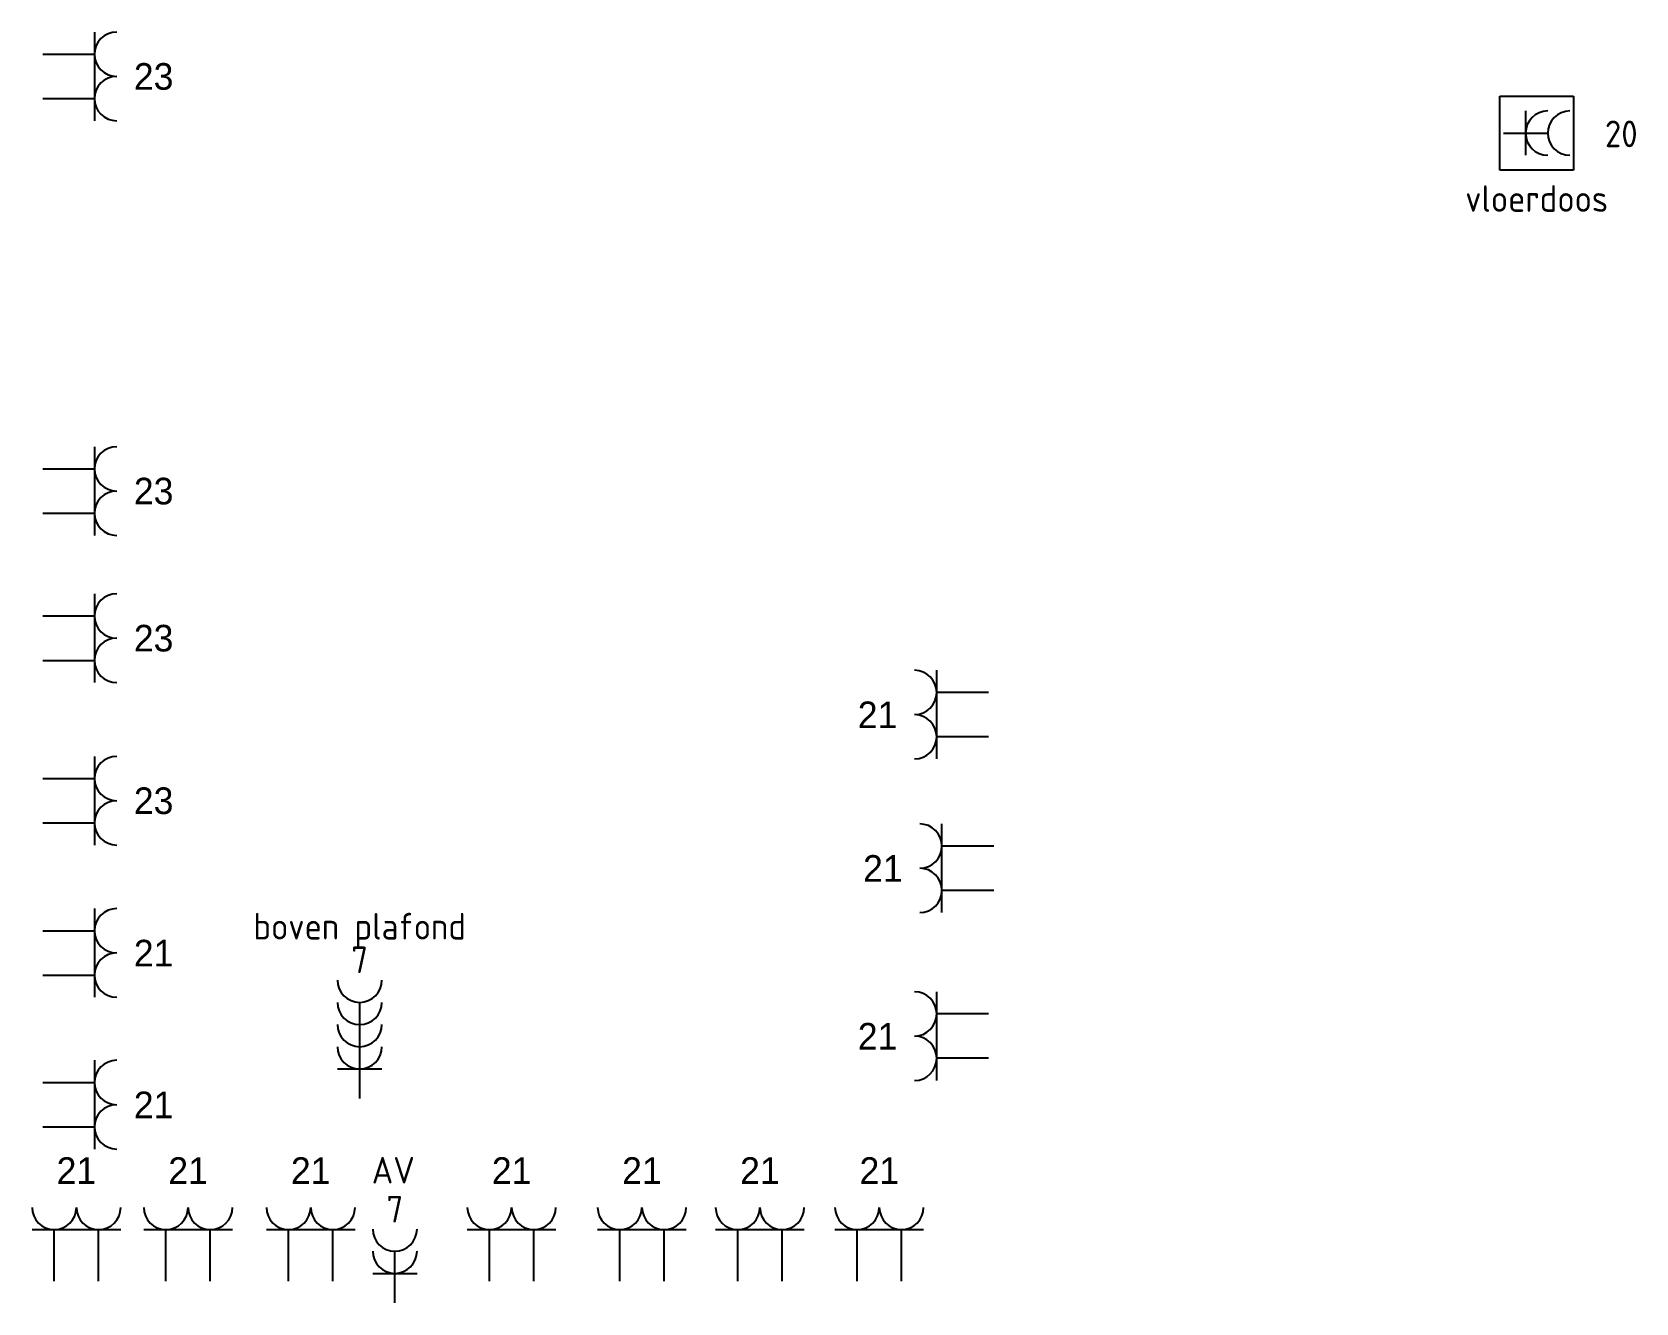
# Model space of a CAD drawing. Header units: millimetres. Extents: x -5226 to 109009, y 0 to 83782.
# Drawn here: x 44641 to 55490, y 30105 to 38701 of the extents above; entities that cross this region are included whole.
import ezdxf
from ezdxf.enums import TextEntityAlignment as Align

# ---------------------------------------------------------------- set-up
doc = ezdxf.new("R2010")
doc.units = ezdxf.units.MM
doc.header["$LTSCALE"] = 100
doc.layers.add('EL6222--', color=3, linetype='Continuous')
doc.styles.add('BURO-018', font='BUROFONT.shx', dxfattribs={"height": 180})
doc.styles.add('STABICAD-012', font='ISOCP.SHX', dxfattribs={"height": 1.2})
doc.styles.add('STABICAD-018', font='ISOCP.SHX', dxfattribs={"height": 1.8})

# ---------------------------------------------------------------- blocks, each defined once
blk = doc.blocks.new('E00126')
at = {"color": 0, "linetype": 'Continuous'}
for p, q in [((-3, 4.5), (3, 4.5)), ((-1.5, 1), (-1.5, 4.5)), ((1.5, 1), (1.5, 4.5))]:
    blk.add_line(p, q, dxfattribs=at)
for centre in [(-1.5, 6), (1.5, 6)]:
    blk.add_arc(centre, 1.5, 180, 0, dxfattribs=at)
at = {"color": 0, "linetype": 'Continuous', "style": 'BURO-018'}
for tag in ['CIRCUIT', 'PANEL']:
    blk.add_attdef(tag, text='', height=1.8, dxfattribs=at).set_placement((0, 8.5), align=Align.MIDDLE)
at = {"color": 0, "linetype": 'Continuous', "style": 'BURO-018', "flags": 1}
for tag, p in [('POWERCODE', (13, 8.5)), ('ARTICLECODE', (0, 0))]:
    blk.add_attdef(tag, text='', height=1.8, dxfattribs=at).set_placement(p, align=Align.MIDDLE)
at = {"layer": 'EL6222--', "color": 1, "style": 'STABICAD-012', "flags": 1}
blk.add_attdef('SUBCIRCUIT', text='', height=1.8, rotation=180, dxfattribs=at).set_placement((986.88, 426.83), align=Align.MIDDLE)
blk = doc.blocks.new('111304A')
at = {"color": 0, "linetype": 'Continuous'}
for p, q in [((0, 1), (0, 4.5)), ((-1.5, 3), (1.5, 3))]:
    blk.add_line(p, q, dxfattribs=at)
for centre in [(0, 6), (0, 4.5)]:
    blk.add_arc(centre, 1.5, 180, 0, dxfattribs=at)
at = {"color": 0, "linetype": 'Continuous', "style": 'BURO-018'}
for tag, p in [('PANEL', (0, 11.5)), ('CIRCUIT', (0, 8.5))]:
    blk.add_attdef(tag, text='', height=1.8, dxfattribs=at).set_placement(p, align=Align.MIDDLE)
at = {"color": 0, "linetype": 'Continuous', "style": 'BURO-018', "flags": 1}
for tag, p in [('POWERCODE', (13, 8.5)), ('ARTICLECODE', (0, 0))]:
    blk.add_attdef(tag, text='', height=1.8, dxfattribs=at).set_placement(p, align=Align.MIDDLE)
at = {"layer": 'EL6222--', "color": 1, "style": 'STABICAD-012', "flags": 1}
blk.add_attdef('SUBCIRCUIT', text='', height=1.8, rotation=90, dxfattribs=at).set_placement((740.24, 681.45), align=Align.MIDDLE)
blk = doc.blocks.new('111304C')
at = {"color": 0, "linetype": 'Continuous'}
for p, q in [((0, 1), (0, 7.5)), ((-1.5, 3), (1.5, 3))]:
    blk.add_line(p, q, dxfattribs=at)
for centre in [(0, 9), (0, 7.5), (0, 6), (0, 4.5)]:
    blk.add_arc(centre, 1.5, 180, 0, dxfattribs=at)
at = {"color": 0, "linetype": 'Continuous', "style": 'BURO-018'}
for tag, p in [('PANEL', (0, 14.5)), ('CIRCUIT', (0, 11.5))]:
    blk.add_attdef(tag, text='', height=1.8, dxfattribs=at).set_placement(p, align=Align.MIDDLE)
at = {"color": 0, "linetype": 'Continuous', "style": 'BURO-018', "flags": 1}
for tag, p in [('POWERCODE', (13, 11.5)), ('ARTICLECODE', (0, 0))]:
    blk.add_attdef(tag, text='', height=1.8, dxfattribs=at).set_placement(p, align=Align.MIDDLE)
at = {"layer": 'EL6222--', "color": 1, "style": 'STABICAD-012', "flags": 1}
blk.add_attdef('SUBCIRCUIT', text='', height=1.8, rotation=0.0001, dxfattribs=at).set_placement((913.93, 669.01), align=Align.MIDDLE)
blk = doc.blocks.new('111304R')
at = {"color": 0, "linetype": 'Continuous'}
for p, q in [((-2.5, 2.5), (2.5, 2.5)), ((-2.5, -2.5), (-2.5, 2.5)), ((2.5, 2.5), (2.5, -2.5)), ((0, -2.25), (0, 0.75)), ((-1.5, -0.75), (1.5, -0.75)), ((2.5, -2.5), (-2.5, -2.5))]:
    blk.add_line(p, q, dxfattribs=at)
for centre in [(0, 2.25), (0, 0.75)]:
    blk.add_arc(centre, 1.5, 180, 0, dxfattribs=at)
at = {"color": 0, "linetype": 'Continuous', "style": 'STABICAD-018'}
for tag, p in [('PANEL', (-0.12, 6.9)), ('CIRCUIT', (-0.12, 3.9)), ('SUBCIRCUIT', (4.38, 3.9)), ('ARTICLECODE', (0, -3.5))]:
    blk.add_attdef(tag, text='', height=1.8, dxfattribs=at).set_placement(p, align=Align.MIDDLE)
at = {"color": 0, "linetype": 'Continuous', "style": 'STABICAD-018', "flags": 1}
blk.add_attdef('POWERCODE', text='', height=1.8, dxfattribs=at).set_placement((12.88, 3.9), align=Align.MIDDLE)

msp = doc.modelspace()

# ---------------------------------------------------------------- block references
at = {"layer": 'EL6222--', "linetype": 'Continuous'}
ref = msp.add_blockref('E00126', (44613, 38401.37), dxfattribs=dict(at, xscale=100, yscale=100, zscale=100, rotation=270))
ref.add_attrib('CIRCUIT', '23', dxfattribs={"layer": '0', "color": 1, "linetype": 'Continuous', "height": 180, "style": 'BURO-018'}).set_placement((45463, 38401.37), align=Align.MIDDLE)
ref = msp.add_blockref('111304R', (54818.1, 38017.74), dxfattribs=dict(at, xscale=100, yscale=100, zscale=100, rotation=270))
ref.add_attrib('CIRCUIT', '20', dxfattribs={"layer": '0', "color": 1, "linetype": 'Continuous', "height": 180, "style": 'STABICAD-018'}).set_placement((55390.66, 38012.79), align=Align.MIDDLE)
ref.add_attrib('POWERCODE', 'vloerdoos', dxfattribs={"layer": '0', "color": 1, "linetype": 'Continuous', "height": 180, "style": 'STABICAD-018'}).set_placement((54818.1, 37575.54), align=Align.MIDDLE)
ref = msp.add_blockref('E00126', (44613, 35596.57), dxfattribs=dict(at, xscale=100, yscale=100, zscale=100, rotation=270))
ref.add_attrib('CIRCUIT', '23', dxfattribs={"layer": '0', "color": 1, "linetype": 'Continuous', "height": 180, "style": 'BURO-018'}).set_placement((45463, 35596.57), align=Align.MIDDLE)
ref = msp.add_blockref('E00126', (44613, 34601.62), dxfattribs=dict(at, xscale=100, yscale=100, zscale=100, rotation=270))
ref.add_attrib('CIRCUIT', '23', dxfattribs={"layer": '0', "color": 1, "linetype": 'Continuous', "height": 180, "style": 'BURO-018'}).set_placement((45463, 34601.62), align=Align.MIDDLE)
ref = msp.add_blockref('E00126', (51210, 34084.31), dxfattribs=dict(at, xscale=100, yscale=100, zscale=100, rotation=90.00000000000001))
ref.add_attrib('CIRCUIT', '21', dxfattribs={"layer": '0', "color": 1, "linetype": 'Continuous', "height": 180, "style": 'BURO-018'}).set_placement((50360, 34084.31), align=Align.MIDDLE)
ref = msp.add_blockref('E00126', (44613, 33502.08), dxfattribs=dict(at, xscale=100, yscale=100, zscale=100, rotation=270))
ref.add_attrib('CIRCUIT', '23', dxfattribs={"layer": '0', "color": 1, "linetype": 'Continuous', "height": 180, "style": 'BURO-018'}).set_placement((45463, 33502.08), align=Align.MIDDLE)
ref = msp.add_blockref('E00126', (51245.7, 33045.24), dxfattribs=dict(at, xscale=100, yscale=100, zscale=100, rotation=90.00000000000001))
ref.add_attrib('CIRCUIT', '21', dxfattribs={"layer": '0', "color": 1, "linetype": 'Continuous', "height": 180, "style": 'BURO-018'}).set_placement((50395.7, 33045.24), align=Align.MIDDLE)
ref = msp.add_blockref('E00126', (44613, 32472.55), dxfattribs=dict(at, xscale=100, yscale=100, zscale=100, rotation=270))
ref.add_attrib('CIRCUIT', '21', dxfattribs={"layer": '0', "color": 1, "linetype": 'Continuous', "height": 180, "style": 'BURO-018'}).set_placement((45463, 32472.55), align=Align.MIDDLE)
ref = msp.add_blockref('111304C', (46856.7, 31388.13), dxfattribs=dict(at, xscale=100, yscale=100, zscale=100))
ref.add_attrib('CIRCUIT', '7', dxfattribs={"layer": '0', "color": 1, "linetype": 'Continuous', "height": 180, "style": 'STABICAD-018'}).set_placement((46856.7, 32426.14), align=Align.MIDDLE)
ref.add_attrib('POWERCODE', 'boven plafond', dxfattribs={"layer": '0', "color": 1, "linetype": 'Continuous', "height": 180, "style": 'STABICAD-018'}).set_placement((46856.7, 32626.14), align=Align.MIDDLE)
ref = msp.add_blockref('E00126', (51210, 31909.81), dxfattribs=dict(at, xscale=100, yscale=100, zscale=100, rotation=90.00000000000001))
ref.add_attrib('CIRCUIT', '21', dxfattribs={"layer": '0', "color": 1, "linetype": 'Continuous', "height": 180, "style": 'BURO-018'}).set_placement((50360, 31909.81), align=Align.MIDDLE)
ref = msp.add_blockref('E00126', (44613, 31446.03), dxfattribs=dict(at, xscale=100, yscale=100, zscale=100, rotation=270))
ref.add_attrib('CIRCUIT', '21', dxfattribs={"layer": '0', "color": 1, "linetype": 'Continuous', "height": 180, "style": 'BURO-018'}).set_placement((45463, 31446.03), align=Align.MIDDLE)
ref = msp.add_blockref('E00126', (44940.77, 30151.56), dxfattribs=dict(at, xscale=100, yscale=100, zscale=100))
ref.add_attrib('CIRCUIT', '21', dxfattribs={"layer": '0', "color": 1, "linetype": 'Continuous', "height": 180, "style": 'BURO-018'}).set_placement((44940.77, 31001.56), align=Align.MIDDLE)
ref = msp.add_blockref('E00126', (45696.24, 30151.56), dxfattribs=dict(at, xscale=100, yscale=100, zscale=100))
ref.add_attrib('CIRCUIT', '21', dxfattribs={"layer": '0', "color": 1, "linetype": 'Continuous', "height": 180, "style": 'BURO-018'}).set_placement((45696.24, 31001.56), align=Align.MIDDLE)
ref = msp.add_blockref('E00126', (46525.71, 30151.56), dxfattribs=dict(at, xscale=100, yscale=100, zscale=100))
ref.add_attrib('CIRCUIT', '21', dxfattribs={"layer": '0', "color": 1, "linetype": 'Continuous', "height": 180, "style": 'BURO-018'}).set_placement((46525.71, 31001.56), align=Align.MIDDLE)
ref = msp.add_blockref('111304A', (47094.7, 30004.99), dxfattribs=dict(at, xscale=100, yscale=100, zscale=100))
ref.add_attrib('CIRCUIT', '7', dxfattribs={"layer": '0', "color": 1, "linetype": 'Continuous', "height": 180, "style": 'STABICAD-018'}).set_placement((47094.7, 30738.87), align=Align.MIDDLE)
ref.add_attrib('POWERCODE', 'AV', dxfattribs={"layer": '0', "color": 1, "linetype": 'Continuous', "height": 180, "style": 'STABICAD-018'}).set_placement((47084, 31002.67), align=Align.MIDDLE)
ref = msp.add_blockref('E00126', (47884.73, 30151.56), dxfattribs=dict(at, xscale=100, yscale=100, zscale=100))
ref.add_attrib('CIRCUIT', '21', dxfattribs={"layer": '0', "color": 1, "linetype": 'Continuous', "height": 180, "style": 'BURO-018'}).set_placement((47884.73, 31001.56), align=Align.MIDDLE)
ref = msp.add_blockref('E00126', (48766.04, 30151.56), dxfattribs=dict(at, xscale=100, yscale=100, zscale=100))
ref.add_attrib('CIRCUIT', '21', dxfattribs={"layer": '0', "color": 1, "linetype": 'Continuous', "height": 180, "style": 'BURO-018'}).set_placement((48766.04, 31001.56), align=Align.MIDDLE)
ref = msp.add_blockref('E00126', (49564.03, 30151.56), dxfattribs=dict(at, xscale=100, yscale=100, zscale=100))
ref.add_attrib('CIRCUIT', '21', dxfattribs={"layer": '0', "color": 1, "linetype": 'Continuous', "height": 180, "style": 'BURO-018'}).set_placement((49564.03, 31001.56), align=Align.MIDDLE)
ref = msp.add_blockref('E00126', (50371.71, 30151.56), dxfattribs=dict(at, xscale=100, yscale=100, zscale=100))
ref.add_attrib('CIRCUIT', '21', dxfattribs={"layer": '0', "color": 1, "linetype": 'Continuous', "height": 180, "style": 'BURO-018'}).set_placement((50371.71, 31001.56), align=Align.MIDDLE)

doc.saveas('drawing.dxf')
